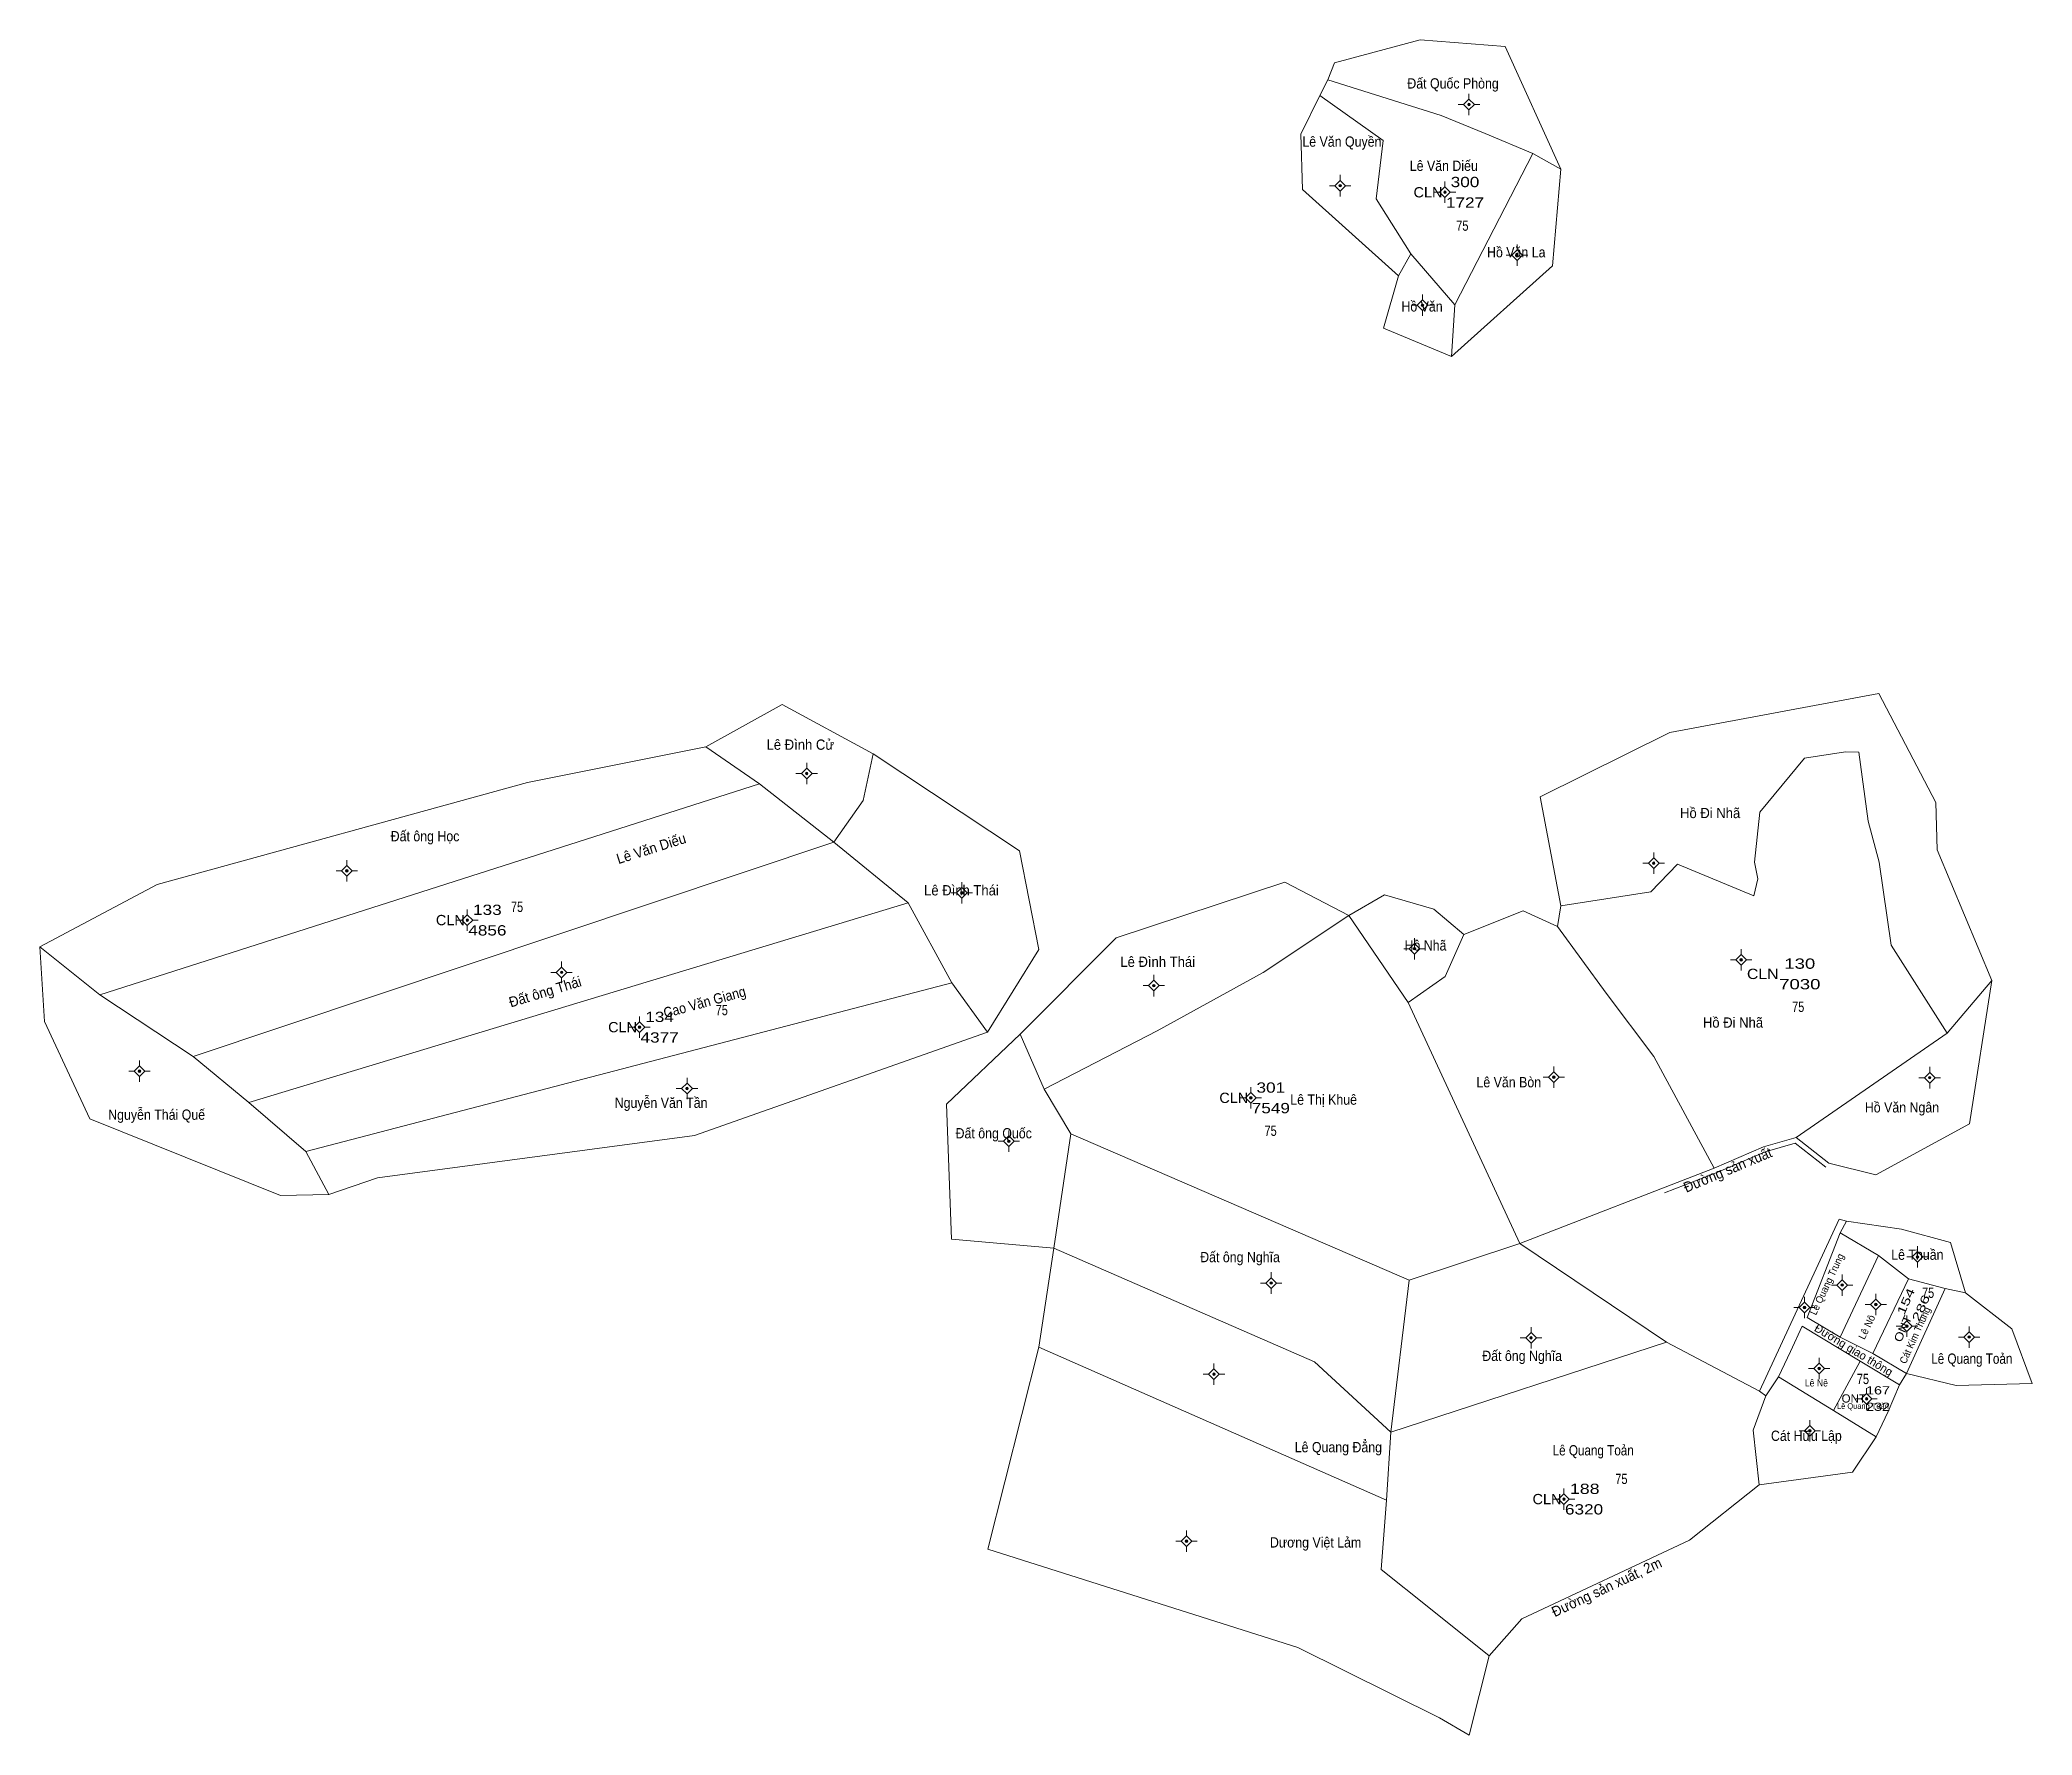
# Model space of a CAD drawing. Header units: metres. Extents: x 536635 to 538419, y 1845904 to 1847311.
# Drawn here: x 536979 to 537561, y 1846292 to 1846787 of the extents above; entities that cross this region are included whole.
import ezdxf
from ezdxf.enums import TextEntityAlignment as Align

# ---------------------------------------------------------------- set-up
doc = ezdxf.new("R2010")
doc.units = ezdxf.units.M
doc.header["$LTSCALE"] = 1.2
for name, color, linetype, lineweight in [('10', 7, 'Continuous', 13), ('11', 7, 'Continuous', 13), ('7', 7, 'Continuous', 13)]:
    doc.layers.add(name, color=color, linetype=linetype, lineweight=lineweight)
for name, color, linetype in [('2', 7, 'Continuous'), ('3', 7, 'Continuous'), ('4', 7, 'Continuous'), ('5', 7, 'Continuous'), ('63', 7, 'Continuous'), ('8', 7, 'Continuous')]:
    doc.layers.add(name, color=color, linetype=linetype)

msp = doc.modelspace()

# ---------------------------------------------------------------- texts
at = {"layer": '2'}
for s, height, width, p in [('Đất Quốc Phòng', 3, 0.9, (537391.44, 1846773.16)), ('Lê Văn Quyền', 3, 0.9, (537358.985, 1846756.17)), ('Lê Văn Diếu', 3, 0.9, (537388.745, 1846749.11)), ('Hồ Văn La', 3, 0.9, (537409.905, 1846723.86)), ('Hồ Văn', 3, 0.9, (537382.385, 1846708.05)), ('Lê Đình Cử', 3, 0.95, (537200.84, 1846580.07)), ('Hồ Đi Nhã', 3, 0.95, (537466.52, 1846560.11)), ('Đất ông Học', 3, 0.9, (537091.25, 1846553.34)), ('Lê Đình Thái', 3, 0.95, (537247.89, 1846537.54)), ('Hồ Nhã', 3, 0.9, (537383.395, 1846521.45)), ('Lê Đình Thái', 3, 0.95, (537305.2, 1846516.66)), ('Hồ Đi Nhã', 3, 0.95, (537473.19, 1846498.92)), ('Lê Văn Bòn', 3, 0.9, (537407.72, 1846481.5)), ('Nguyễn Văn Tần', 3, 0.9, (537160.18, 1846475.5)), ('Lê Thị Khuê', 3, 0.9, (537353.66, 1846476.41)), ('Hồ Văn Ngân', 3, 0.9, (537522.535, 1846474.16)), ('Nguyễn Thái Quế', 3, 0.9, (537012.875, 1846472.02)), ('Đất ông Quốc', 3, 0.9, (537257.315, 1846466.59)), ('Đất ông Nghĩa', 3, 0.9, (537329.245, 1846430.43)), ('Lê Thuần', 3, 0.9, (537527.025, 1846431.13)), ('Đất ông Nghĩa', 3, 0.9, (537411.615, 1846401.59)), ('Lê Quang Toản', 3, 0.85, (537542.925, 1846400.77)), ('Lê Nê', 2.1, 0.9, (537497.545, 1846394.14)), ('Lê Quang Toản', 1.68, 0.85, (537511.13, 1846387.58)), ('Lê Quang Đẳng', 3, 0.9, (537357.96, 1846374.92)), ('Cát Hữu Lập', 3, 0.9, (537494.62, 1846378.25)), ('Lê Quang Toản', 3, 0.85, (537432.375, 1846374.01)), ('Dương Việt Lảm', 3, 0.9, (537351.31, 1846347.11))]:
    msp.add_text(s, height=height, dxfattribs=dict(at, width=width)).set_placement(p, align=Align.CENTER)
for s, height, rotation, width, p in [('Lê Văn Diếu', 3, 17.449, 0.95, (537157.74, 1846549.809)), ('Đất ông Thái', 3, 16.858, 0.95, (537126.75, 1846507.965)), ('Cao Văn Giang', 3, 15.255, 0.9, (537173.27, 1846504.946)), ('Lê Quang Trung', 2.1, 64.824, 0.95, (537501.55, 1846423.578)), ('Cát Kim Thung', 2.1, 65.612, 0.95, (537527.309, 1846408.661))]:
    msp.add_text(s, height=height, rotation=rotation, dxfattribs=dict(at, width=width)).set_placement(p, align=Align.CENTER)
msp.add_text('Lê Nô', height=2.1, rotation=64.507, dxfattribs=at).set_placement((537513.207, 1846411.038), align=Align.CENTER)
at = {"layer": '3'}
for s, height, width, p in [('CLN', 3, 1.05, (537388.34, 1846741.37)), ('CLN', 3, 1.05, (537102.85, 1846528.84)), ('CLN', 3, 1.15, (537486.5, 1846513.12)), ('CLN', 3, 1.05, (537153.15, 1846497.57)), ('CLN', 3, 1.05, (537331.63, 1846476.93)), ('ONT', 2.4, 1.05, (537512.02, 1846389.45)), ('CLN', 3, 1.05, (537423.09, 1846359.76))]:
    msp.add_text(s, height=height, dxfattribs=dict(at, width=width)).set_placement(p, align=Align.RIGHT)
at = {"layer": '3', "width": 1.2}
msp.add_text('ONT', height=2.4, rotation=66.133, dxfattribs=at).set_placement((537525.541, 1846414.269), align=Align.RIGHT)
at = {"layer": '4'}
for s, height, width, p in [('300', 3, 1.25, (537394.94, 1846744.37)), ('133', 3, 1.25, (537109.45, 1846531.84)), ('130', 3, 1.35, (537492.695, 1846516.12)), ('134', 3, 1.25, (537159.75, 1846500.57)), ('301', 3, 1.25, (537338.23, 1846479.93)), ('167', 2.4, 1.3, (537515.535, 1846391.81)), ('188', 3, 1.3, (537429.89, 1846362.76))]:
    msp.add_text(s, height=height, dxfattribs=dict(at, width=width)).set_placement(p, align=Align.CENTER)
at = {"layer": '4', "width": 1.5}
msp.add_text('154', height=2.4, rotation=66.133, dxfattribs=at).set_placement((537524.786, 1846418.499), align=Align.CENTER)
at = {"layer": '5'}
for s, height, width, p in [('1727', 3, 1.25, (537394.945, 1846738.37)), ('4856', 3, 1.25, (537109.455, 1846525.84)), ('7030', 3, 1.35, (537492.7, 1846510.12)), ('4377', 3, 1.25, (537159.755, 1846494.57)), ('7549', 3, 1.25, (537338.235, 1846473.93)), ('232', 2.4, 1.3, (537515.535, 1846387.01)), ('6320', 3, 1.25, (537429.695, 1846356.76))]:
    msp.add_text(s, height=height, dxfattribs=dict(at, width=width)).set_placement(p, align=Align.CENTER)
at = {"layer": '5', "width": 1.5}
msp.add_text('286', height=2.4, rotation=66.133, dxfattribs=at).set_placement((537529.176, 1846416.559), align=Align.CENTER)
at = {"layer": '63'}
for p in [(537500.285, 1846458.2), (537500.285, 1846458.2), (537500.285, 1846458.2), (537453.235, 1846450.71), (537453.235, 1846450.71), (537453.235, 1846450.71)]:
    msp.add_text('D', height=0.01, dxfattribs=at).set_placement(p, align=Align.CENTER)
at = {"layer": '7', "width": 0.8}
for p in [(537394.16, 1846731.62), (537118.12, 1846532.71), (537492.235, 1846503.5), (537177.9, 1846502.56), (537338.17, 1846467.31), (537530.16, 1846420.01), (537511.14, 1846394.84), (537440.6, 1846365.65)]:
    msp.add_text('75', height=3, dxfattribs=at).set_placement(p, align=Align.CENTER)
at = {"layer": '8', "width": 0.95}
for s, rotation, p in [('Đường sản xuất', 22.746, (537472.22, 1846456.014)), ('Đường sản xuất, 2m', 25.158, (537436.937, 1846334.181))]:
    msp.add_text(s, height=3, rotation=rotation, dxfattribs=at).set_placement(p, align=Align.CENTER)
at = {"layer": '8'}
msp.add_text('Đường giao thông', height=2.4, rotation=328.838, dxfattribs=at).set_placement((537507.829, 1846403.784), align=Align.CENTER)

# ---------------------------------------------------------------- hatches: boundary and pattern name
at = {"layer": '11'}
for points in [[(537396.474, 1846768.52, 1), (537395.724, 1846768.52, 1)], [(537358.834, 1846744.79, 1), (537358.084, 1846744.79, 1)], [(537389.464, 1846742.87, 1), (537388.714, 1846742.87, 1)], [(537410.504, 1846724.52, 1), (537409.754, 1846724.52, 1)], [(537382.874, 1846709.86, 1), (537382.124, 1846709.86, 1)], [(537203.074, 1846573.17, 1), (537202.324, 1846573.17, 1)], [(537450.404, 1846546.93, 1), (537449.654, 1846546.93, 1)], [(537068.804, 1846544.73, 1), (537068.054, 1846544.73, 1)], [(537248.374, 1846538.26, 1), (537247.624, 1846538.26, 1)], [(537103.974, 1846530.34, 1), (537103.224, 1846530.34, 1)], [(537380.564, 1846521.98, 1), (537379.814, 1846521.98, 1)], [(537475.924, 1846518.71, 1), (537475.174, 1846518.71, 1)], [(537131.514, 1846515.07, 1), (537130.764, 1846515.07, 1)], [(537304.474, 1846511.19, 1), (537303.724, 1846511.19, 1)], [(537154.274, 1846499.07, 1), (537153.524, 1846499.07, 1)], [(537008.214, 1846486.21, 1), (537007.464, 1846486.21, 1)], [(537421.254, 1846484.46, 1), (537420.504, 1846484.46, 1)], [(537531.004, 1846484.31, 1), (537530.254, 1846484.31, 1)], [(537168.124, 1846481.14, 1), (537167.374, 1846481.14, 1)], [(537332.754, 1846478.43, 1), (537332.004, 1846478.43, 1)], [(537262.094, 1846465.74, 1), (537261.344, 1846465.74, 1)], [(537527.474, 1846431.96, 1), (537526.724, 1846431.96, 1)], [(537338.684, 1846424.35, 1), (537337.934, 1846424.35, 1)], [(537505.454, 1846423.76, 1), (537504.704, 1846423.76, 1)], [(537515.304, 1846418.09, 1), (537514.554, 1846418.09, 1)], [(537494.464, 1846417.19, 1), (537493.714, 1846417.19, 1)], [(537414.584, 1846408.34, 1), (537413.834, 1846408.34, 1)], [(537524.374, 1846411.74, 1), (537523.624, 1846411.74, 1)], [(537542.504, 1846408.58, 1), (537541.754, 1846408.58, 1)], [(537322.004, 1846397.73, 1), (537321.254, 1846397.73, 1)], [(537498.754, 1846399.42, 1), (537498.004, 1846399.42, 1)], [(537512.594, 1846390.5, 1), (537511.844, 1846390.5, 1)], [(537495.994, 1846381.2, 1), (537495.244, 1846381.2, 1)], [(537424.214, 1846361.26, 1), (537423.464, 1846361.26, 1)], [(537313.994, 1846348.96, 1), (537313.244, 1846348.96, 1)]]:
    msp.add_hatch(color=256, dxfattribs=at).paths.add_polyline_path(points)

# ---------------------------------------------------------------- linework, layer by layer
at = {"layer": '10'}
for p, q in [((537356.87, 1846780.64), (537354.9, 1846775.75)), ((537422.88, 1846749.66), (537414.79, 1846754.16)), ((537379.13, 1846724.85), (537375.51, 1846718.51)), ((537390.98, 1846694.88), (537392, 1846710)), ((537188.92, 1846570.16), (537173.2, 1846580.94)), ((537481.06, 1846561.83), (537494.06, 1846577.63)), ((537509.9, 1846579.38), (537512.7, 1846559.23)), ((537188.92, 1846570.16), (536996.31, 1846508.53)), ((537188.92, 1846570.16), (537210.67, 1846553.04)), ((537416.87, 1846566.29), (537422.91, 1846534.51)), ((537532.42, 1846564.67), (537532.77, 1846550.88)), ((537481.06, 1846561.83), (537479.45, 1846547.26)), ((537515.9, 1846547.26), (537512.7, 1846559.23)), ((537210.67, 1846553.04), (537023.57, 1846490.52)), ((537210.67, 1846553.04), (537232.31, 1846535.37)), ((537548.79, 1846512.68), (537532.77, 1846550.88)), ((537232.31, 1846535.37), (537039.8, 1846477.1)), ((537232.31, 1846535.37), (537245.09, 1846512.05)), ((537378.29, 1846506.3), (537361.04, 1846531.7)), ((537394.57, 1846526.08), (537411.9, 1846532.99)), ((537411.9, 1846532.99), (537421.94, 1846528.47)), ((537394.57, 1846526.08), (537389.11, 1846513.85)), ((536978.77, 1846522.5), (536996.31, 1846508.53)), ((537245.09, 1846512.05), (537056.43, 1846462.78)), ((537245.09, 1846512.05), (537255.48, 1846497.64)), ((537535.76, 1846497.36), (537548.79, 1846512.68)), ((536996.31, 1846508.53), (537023.57, 1846490.52)), ((537272, 1846481), (537265, 1846497)), ((537535.76, 1846497.36), (537491.66, 1846466.87)), ((537467.68, 1846457.92), (537450.07, 1846490.49)), ((537272, 1846481), (537279.85, 1846467.95)), ((537279.85, 1846467.95), (537274.83, 1846434.49)), ((537467.68, 1846457.92), (537410.98, 1846435.93)), ((537480.96, 1846392.78), (537504.16, 1846443.01)), ((537504.16, 1846443.01), (537506.34, 1846442.44)), ((537504.47, 1846439.02), (537506.34, 1846442.44)), ((537378.64, 1846425.17), (537410.98, 1846435.93)), ((537410.98, 1846435.93), (537453.74, 1846407.05)), ((537515.71, 1846432.4), (537504.48, 1846408.51)), ((537514.06, 1846403.78), (537524.46, 1846425.59)), ((537535.13, 1846422.71), (537523.88, 1846397.9)), ((537541.07, 1846421.49), (537535.13, 1846422.71)), ((537514.06, 1846403.78), (537504.48, 1846408.51)), ((537510.29, 1846401.55), (537502.58, 1846387.09)), ((537521.77, 1846394.61), (537510.29, 1846401.55)), ((537523.88, 1846397.9), (537514.06, 1846403.78)), ((537521.77, 1846394.61), (537523.88, 1846397.9)), ((537372.04, 1846360.98), (537373.26, 1846380.76)), ((537508.08, 1846369.13), (537515.02, 1846379.45)), ((537508.08, 1846369.13), (537480.85, 1846365.4)), ((537402, 1846315.48), (537384.4, 1846329.62)), ((537396.16, 1846292.32), (537402, 1846315.48))]:
    msp.add_line(p, q, dxfattribs=at)
for points in [[(537422.88, 1846749.66), (537406.68, 1846785.48), (537381.88, 1846787.38), (537356.87, 1846780.64)], [(537354.9, 1846775.75), (537352.57, 1846771.08), (537346.95, 1846759.84)], [(537354.9, 1846775.75), (537387.99, 1846765.33), (537400.8, 1846759.99), (537414.79, 1846754.16)], [(537352.57, 1846771.08), (537371, 1846758), (537369, 1846741), (537379.13, 1846724.85)], [(537375.51, 1846718.51), (537347.53, 1846743.67), (537346.95, 1846759.84)], [(537379.13, 1846724.85), (537392, 1846710), (537414.79, 1846754.16)], [(537390.98, 1846694.88), (537420.52, 1846721.4), (537422.88, 1846749.66)], [(537375.51, 1846718.51), (537371.1, 1846703.22), (537390.98, 1846694.88)], [(537173.2, 1846580.94), (537195.54, 1846593.31), (537222.11, 1846578.88)], [(537532.42, 1846564.67), (537515.82, 1846596.51), (537454.73, 1846585.12), (537416.87, 1846566.29)], [(537173.2, 1846580.94), (537121.13, 1846570.52), (537013, 1846540.77), (536978.77, 1846522.5)], [(537210.67, 1846553.04), (537219.19, 1846565.21), (537222.11, 1846578.88)], [(537222.11, 1846578.88), (537264.8, 1846550.59), (537270.5, 1846521.74), (537255.48, 1846497.64)], [(537509.9, 1846579.38), (537506.05, 1846579.51), (537494.06, 1846577.63)], [(537422.91, 1846534.51), (537449.19, 1846538.55), (537456.98, 1846546.69)], [(537479.45, 1846547.26), (537480.43, 1846542.34), (537479.25, 1846537.38), (537456.98, 1846546.69)], [(537535.76, 1846497.36), (537519.35, 1846523), (537515.9, 1846547.26)], [(537265, 1846497), (537293.08, 1846525.15), (537342.32, 1846541.38), (537361.04, 1846531.7)], [(537361.04, 1846531.7), (537371.42, 1846537.66), (537385.84, 1846533.48), (537394.57, 1846526.08)], [(537361.04, 1846531.7), (537336, 1846515), (537305, 1846498), (537272, 1846481)], [(537450.07, 1846490.49), (537436.11, 1846508.96), (537421.94, 1846528.47), (537422.91, 1846534.51)], [(536978.77, 1846522.5), (536980.15, 1846500.7), (536993.41, 1846472.28), (537049.08, 1846449.92), (537063.2, 1846450.24)], [(537410.98, 1846435.93), (537378.29, 1846506.3), (537389.11, 1846513.85)], [(537491.66, 1846466.87), (537501.21, 1846459.38), (537514.89, 1846455.96), (537542.25, 1846470.79), (537548.79, 1846512.68)], [(537255.48, 1846497.64), (537169.98, 1846467.46), (537077.4, 1846455.07)], [(537265, 1846497), (537243.55, 1846476.56), (537244.97, 1846437.16), (537274.83, 1846434.49)], [(537023.57, 1846490.52), (537039.8, 1846477.1), (537056.43, 1846462.78)], [(537373.26, 1846380.76), (537378.64, 1846425.17), (537279.85, 1846467.95)], [(537500.28, 1846458.2), (537491.34, 1846465.22), (537482.57, 1846462.69), (537468.25, 1846456.53), (537453.23, 1846450.71)], [(537491.66, 1846466.87), (537482.06, 1846464.11), (537467.68, 1846457.92)], [(537056.43, 1846462.78), (537063.2, 1846450.24), (537077.4, 1846455.07)], [(537506.34, 1846442.44), (537522.36, 1846440.05), (537536.7, 1846436.15), (537541.07, 1846421.49)], [(537504.48, 1846408.51), (537494.81, 1846414.29), (537504.47, 1846439.02)], [(537535.13, 1846422.71), (537524.46, 1846425.59), (537515.71, 1846432.4), (537504.47, 1846439.02)], [(537274.83, 1846434.49), (537270.5, 1846405.6), (537372.04, 1846360.98)], [(537373.26, 1846380.76), (537351, 1846401.31), (537274.83, 1846434.49)], [(537541.07, 1846421.49), (537554.66, 1846410.99), (537560.55, 1846395.03), (537538.32, 1846394.46), (537523.88, 1846397.9)], [(537480.96, 1846392.78), (537453.74, 1846407.05), (537373.26, 1846380.76)], [(537510.29, 1846401.55), (537493.41, 1846411.76), (537489.99, 1846404.32)], [(537270.5, 1846405.6), (537255.58, 1846346.66), (537346.08, 1846317.88), (537387.47, 1846297.36), (537396.16, 1846292.32)], [(537489.99, 1846404.32), (537486.45, 1846397), (537482.81, 1846391.38), (537480.96, 1846392.78)], [(537486.45, 1846397), (537502.58, 1846387.09), (537515.02, 1846379.45)], [(537482.81, 1846391.38), (537479.06, 1846381.41), (537480.85, 1846365.4)], [(537515.02, 1846379.45), (537518.52, 1846386.81), (537521.77, 1846394.61)], [(537384.4, 1846329.62), (537370.43, 1846340.66), (537372.04, 1846360.98)], [(537402, 1846315.48), (537411.49, 1846326.25), (537460.49, 1846349.26), (537480.85, 1846365.4)]]:
    msp.add_lwpolyline(points, dxfattribs=at)
at = {"layer": '11'}
for p, q in [((537394.54, 1846768.52), (537392.98, 1846768.52)), ((537396.1, 1846771.64), (537396.1, 1846770.08)), ((537399.22, 1846768.52), (537397.66, 1846768.52)), ((537396.1, 1846766.96), (537396.1, 1846765.4)), ((537356.9, 1846744.79), (537355.34, 1846744.79)), ((537358.46, 1846747.92), (537358.46, 1846746.35)), ((537361.58, 1846744.79), (537360.02, 1846744.79)), ((537389.09, 1846746), (537389.09, 1846744.43)), ((537358.46, 1846743.23), (537358.46, 1846741.66)), ((537387.53, 1846742.87), (537385.96, 1846742.87)), ((537389.09, 1846741.31), (537389.09, 1846739.74)), ((537392.22, 1846742.87), (537390.65, 1846742.87)), ((537410.13, 1846727.64), (537410.13, 1846726.08)), ((537408.57, 1846724.52), (537407, 1846724.52)), ((537410.13, 1846722.96), (537410.13, 1846721.4)), ((537413.26, 1846724.52), (537411.69, 1846724.52)), ((537380.94, 1846709.86), (537379.38, 1846709.86)), ((537382.5, 1846712.98), (537382.5, 1846711.42)), ((537385.62, 1846709.86), (537384.06, 1846709.86)), ((537382.5, 1846708.3), (537382.5, 1846706.74)), ((537202.7, 1846576.3), (537202.7, 1846574.73)), ((537201.14, 1846573.17), (537199.57, 1846573.17)), ((537202.7, 1846571.61), (537202.7, 1846570.04)), ((537205.82, 1846573.17), (537204.26, 1846573.17)), ((537068.43, 1846547.86), (537068.43, 1846546.29)), ((537448.47, 1846546.93), (537446.9, 1846546.93)), ((537450.03, 1846550.06), (537450.03, 1846548.49)), ((537453.16, 1846546.93), (537451.59, 1846546.93)), ((537066.87, 1846544.73), (537065.31, 1846544.73)), ((537068.43, 1846543.17), (537068.43, 1846541.6)), ((537071.56, 1846544.73), (537069.99, 1846544.73)), ((537248, 1846541.38), (537248, 1846539.82)), ((537450.03, 1846545.37), (537450.03, 1846543.8)), ((537246.44, 1846538.26), (537244.88, 1846538.26)), ((537248, 1846536.7), (537248, 1846535.14)), ((537251.12, 1846538.26), (537249.56, 1846538.26)), ((537102.04, 1846530.34), (537100.48, 1846530.34)), ((537103.6, 1846533.46), (537103.6, 1846531.9)), ((537106.72, 1846530.34), (537105.16, 1846530.34)), ((537103.6, 1846528.78), (537103.6, 1846527.22)), ((537380.19, 1846525.1), (537380.19, 1846523.54)), ((537131.14, 1846518.2), (537131.14, 1846516.63)), ((537378.63, 1846521.98), (537377.06, 1846521.98)), ((537380.19, 1846520.42), (537380.19, 1846518.86)), ((537383.31, 1846521.98), (537381.75, 1846521.98)), ((537473.99, 1846518.71), (537472.43, 1846518.71)), ((537475.55, 1846521.84), (537475.55, 1846520.27)), ((537478.68, 1846518.71), (537477.11, 1846518.71)), ((537129.58, 1846515.07), (537128.02, 1846515.07)), ((537131.14, 1846513.51), (537131.14, 1846511.94)), ((537134.26, 1846515.07), (537132.7, 1846515.07)), ((537304.1, 1846514.32), (537304.1, 1846512.75)), ((537475.55, 1846517.15), (537475.55, 1846515.58)), ((537302.54, 1846511.19), (537300.98, 1846511.19)), ((537304.1, 1846509.63), (537304.1, 1846508.06)), ((537307.22, 1846511.19), (537305.66, 1846511.19)), ((537153.9, 1846502.2), (537153.9, 1846500.63)), ((537152.34, 1846499.07), (537150.78, 1846499.07)), ((537153.9, 1846497.51), (537153.9, 1846495.94)), ((537157.02, 1846499.07), (537155.46, 1846499.07)), ((537007.84, 1846489.34), (537007.84, 1846487.77)), ((537006.28, 1846486.21), (537004.72, 1846486.21)), ((537007.84, 1846484.65), (537007.84, 1846483.08)), ((537010.96, 1846486.21), (537009.4, 1846486.21)), ((537167.75, 1846484.26), (537167.75, 1846482.7)), ((537419.32, 1846484.46), (537417.76, 1846484.46)), ((537420.88, 1846487.58), (537420.88, 1846486.02)), ((537420.88, 1846482.9), (537420.88, 1846481.34)), ((537424, 1846484.46), (537422.44, 1846484.46)), ((537529.07, 1846484.31), (537527.5, 1846484.31)), ((537530.63, 1846487.44), (537530.63, 1846485.87)), ((537530.63, 1846482.75), (537530.63, 1846481.18)), ((537533.76, 1846484.31), (537532.19, 1846484.31)), ((537166.19, 1846481.14), (537164.62, 1846481.14)), ((537167.75, 1846479.58), (537167.75, 1846478.02)), ((537170.88, 1846481.14), (537169.31, 1846481.14)), ((537330.82, 1846478.43), (537329.26, 1846478.43)), ((537332.38, 1846481.56), (537332.38, 1846479.99)), ((537332.38, 1846476.87), (537332.38, 1846475.3)), ((537335.5, 1846478.43), (537333.94, 1846478.43)), ((537260.16, 1846465.74), (537258.6, 1846465.74)), ((537261.72, 1846468.86), (537261.72, 1846467.3)), ((537264.84, 1846465.74), (537263.28, 1846465.74)), ((537261.72, 1846464.18), (537261.72, 1846462.62)), ((537525.54, 1846431.96), (537523.98, 1846431.96)), ((537527.1, 1846435.08), (537527.1, 1846433.52)), ((537527.1, 1846430.4), (537527.1, 1846428.84)), ((537530.22, 1846431.96), (537528.66, 1846431.96)), ((537336.75, 1846424.35), (537335.19, 1846424.35)), ((537338.31, 1846427.48), (537338.31, 1846425.91)), ((537341.44, 1846424.35), (537339.87, 1846424.35)), ((537505.08, 1846426.88), (537505.08, 1846425.32)), ((537338.31, 1846422.79), (537338.31, 1846421.22)), ((537494.09, 1846420.32), (537494.09, 1846418.75)), ((537503.52, 1846423.76), (537501.95, 1846423.76)), ((537505.08, 1846422.2), (537505.08, 1846420.64)), ((537508.2, 1846423.76), (537506.64, 1846423.76)), ((537514.93, 1846421.22), (537514.93, 1846419.65)), ((537492.53, 1846417.19), (537490.96, 1846417.19)), ((537494.09, 1846415.63), (537494.09, 1846414.06)), ((537497.22, 1846417.19), (537495.65, 1846417.19)), ((537513.37, 1846418.09), (537511.81, 1846418.09)), ((537514.93, 1846416.53), (537514.93, 1846414.96)), ((537518.06, 1846418.09), (537516.49, 1846418.09)), ((537524, 1846414.86), (537524, 1846413.3)), ((537412.65, 1846408.34), (537411.08, 1846408.34)), ((537414.21, 1846411.46), (537414.21, 1846409.9)), ((537417.34, 1846408.34), (537415.77, 1846408.34)), ((537522.44, 1846411.74), (537520.88, 1846411.74)), ((537524, 1846410.18), (537524, 1846408.62)), ((537527.12, 1846411.74), (537525.56, 1846411.74)), ((537540.57, 1846408.58), (537539, 1846408.58)), ((537542.13, 1846411.7), (537542.13, 1846410.14)), ((537542.13, 1846407.02), (537542.13, 1846405.46)), ((537545.26, 1846408.58), (537543.69, 1846408.58)), ((537414.21, 1846406.78), (537414.21, 1846405.22)), ((537498.38, 1846402.54), (537498.38, 1846400.98)), ((537320.07, 1846397.73), (537318.5, 1846397.73)), ((537321.63, 1846400.86), (537321.63, 1846399.29)), ((537321.63, 1846396.17), (537321.63, 1846394.6)), ((537324.76, 1846397.73), (537323.19, 1846397.73)), ((537496.82, 1846399.42), (537495.26, 1846399.42)), ((537498.38, 1846397.86), (537498.38, 1846396.3)), ((537501.5, 1846399.42), (537499.94, 1846399.42)), ((537510.66, 1846390.5), (537509.1, 1846390.5)), ((537512.22, 1846393.62), (537512.22, 1846392.06)), ((537515.34, 1846390.5), (537513.78, 1846390.5)), ((537495.62, 1846384.32), (537495.62, 1846382.76)), ((537512.22, 1846388.94), (537512.22, 1846387.38)), ((537494.06, 1846381.2), (537492.5, 1846381.2)), ((537495.62, 1846379.64), (537495.62, 1846378.08)), ((537498.74, 1846381.2), (537497.18, 1846381.2)), ((537422.28, 1846361.26), (537420.72, 1846361.26)), ((537423.84, 1846364.38), (537423.84, 1846362.82)), ((537426.96, 1846361.26), (537425.4, 1846361.26)), ((537423.84, 1846359.7), (537423.84, 1846358.14)), ((537312.06, 1846348.96), (537310.5, 1846348.96)), ((537313.62, 1846352.08), (537313.62, 1846350.52)), ((537316.74, 1846348.96), (537315.18, 1846348.96)), ((537313.62, 1846347.4), (537313.62, 1846345.84))]:
    msp.add_line(p, q, dxfattribs=at)
for points in [[(537396.1, 1846770.08), (537394.54, 1846768.52), (537396.1, 1846766.96), (537397.66, 1846768.52)], [(537358.46, 1846746.35), (537356.9, 1846744.79), (537358.46, 1846743.23), (537360.02, 1846744.79)], [(537389.09, 1846744.43), (537387.53, 1846742.87), (537389.09, 1846741.31), (537390.65, 1846742.87)], [(537410.13, 1846726.08), (537408.57, 1846724.52), (537410.13, 1846722.96), (537411.69, 1846724.52)], [(537382.5, 1846711.42), (537380.94, 1846709.86), (537382.5, 1846708.3), (537384.06, 1846709.86)], [(537202.7, 1846574.73), (537201.14, 1846573.17), (537202.7, 1846571.61), (537204.26, 1846573.17)], [(537450.03, 1846548.49), (537448.47, 1846546.93), (537450.03, 1846545.37), (537451.59, 1846546.93)], [(537068.43, 1846546.29), (537066.87, 1846544.73), (537068.43, 1846543.17), (537069.99, 1846544.73)], [(537248, 1846539.82), (537246.44, 1846538.26), (537248, 1846536.7), (537249.56, 1846538.26)], [(537103.6, 1846531.9), (537102.04, 1846530.34), (537103.6, 1846528.78), (537105.16, 1846530.34)], [(537380.19, 1846523.54), (537378.63, 1846521.98), (537380.19, 1846520.42), (537381.75, 1846521.98)], [(537475.55, 1846520.27), (537473.99, 1846518.71), (537475.55, 1846517.15), (537477.11, 1846518.71)], [(537131.14, 1846516.63), (537129.58, 1846515.07), (537131.14, 1846513.51), (537132.7, 1846515.07)], [(537304.1, 1846512.75), (537302.54, 1846511.19), (537304.1, 1846509.63), (537305.66, 1846511.19)], [(537153.9, 1846500.63), (537152.34, 1846499.07), (537153.9, 1846497.51), (537155.46, 1846499.07)], [(537007.84, 1846487.77), (537006.28, 1846486.21), (537007.84, 1846484.65), (537009.4, 1846486.21)], [(537167.75, 1846482.7), (537166.19, 1846481.14), (537167.75, 1846479.58), (537169.31, 1846481.14)], [(537420.88, 1846486.02), (537419.32, 1846484.46), (537420.88, 1846482.9), (537422.44, 1846484.46)], [(537530.63, 1846485.87), (537529.07, 1846484.31), (537530.63, 1846482.75), (537532.19, 1846484.31)], [(537332.38, 1846479.99), (537330.82, 1846478.43), (537332.38, 1846476.87), (537333.94, 1846478.43)], [(537261.72, 1846467.3), (537260.16, 1846465.74), (537261.72, 1846464.18), (537263.28, 1846465.74)], [(537527.1, 1846433.52), (537525.54, 1846431.96), (537527.1, 1846430.4), (537528.66, 1846431.96)], [(537338.31, 1846425.91), (537336.75, 1846424.35), (537338.31, 1846422.79), (537339.87, 1846424.35)], [(537505.08, 1846425.32), (537503.52, 1846423.76), (537505.08, 1846422.2), (537506.64, 1846423.76)], [(537494.09, 1846418.75), (537492.53, 1846417.19), (537494.09, 1846415.63), (537495.65, 1846417.19)], [(537514.93, 1846419.65), (537513.37, 1846418.09), (537514.93, 1846416.53), (537516.49, 1846418.09)], [(537524, 1846413.3), (537522.44, 1846411.74), (537524, 1846410.18), (537525.56, 1846411.74)], [(537414.21, 1846409.9), (537412.65, 1846408.34), (537414.21, 1846406.78), (537415.77, 1846408.34)], [(537542.13, 1846410.14), (537540.57, 1846408.58), (537542.13, 1846407.02), (537543.69, 1846408.58)], [(537321.63, 1846399.29), (537320.07, 1846397.73), (537321.63, 1846396.17), (537323.19, 1846397.73)], [(537498.38, 1846400.98), (537496.82, 1846399.42), (537498.38, 1846397.86), (537499.94, 1846399.42)], [(537512.22, 1846392.06), (537510.66, 1846390.5), (537512.22, 1846388.94), (537513.78, 1846390.5)], [(537495.62, 1846382.76), (537494.06, 1846381.2), (537495.62, 1846379.64), (537497.18, 1846381.2)], [(537423.84, 1846362.82), (537422.28, 1846361.26), (537423.84, 1846359.7), (537425.4, 1846361.26)], [(537313.62, 1846350.52), (537312.06, 1846348.96), (537313.62, 1846347.4), (537315.18, 1846348.96)]]:
    msp.add_lwpolyline(points, close=True, dxfattribs=at)
for centre in [(537396.099, 1846768.52), (537358.459, 1846744.79), (537389.089, 1846742.87), (537410.129, 1846724.52), (537382.499, 1846709.86), (537202.699, 1846573.17), (537450.029, 1846546.93), (537068.429, 1846544.73), (537247.999, 1846538.26), (537103.599, 1846530.34), (537380.189, 1846521.98), (537475.549, 1846518.71), (537131.139, 1846515.07), (537304.099, 1846511.19), (537153.899, 1846499.07), (537007.839, 1846486.21), (537420.879, 1846484.46), (537530.629, 1846484.31), (537167.749, 1846481.14), (537332.379, 1846478.43), (537261.719, 1846465.74), (537527.099, 1846431.96), (537338.309, 1846424.35), (537505.079, 1846423.76), (537514.929, 1846418.09), (537494.089, 1846417.19), (537414.209, 1846408.34), (537523.999, 1846411.74), (537542.129, 1846408.58), (537321.629, 1846397.73), (537498.379, 1846399.42), (537512.219, 1846390.5), (537495.619, 1846381.2), (537423.839, 1846361.26), (537313.619, 1846348.96)]:
    msp.add_circle(centre, 0.375, dxfattribs=at)

msp.set_redraw_order([(e.dxf.handle, doc.entitydb.next_handle()) for e in msp.query("TEXT MTEXT ATTDEF DIMENSION ARC_DIMENSION")])  # texts and dimensions are drawn at this point

doc.saveas('drawing.dxf')
